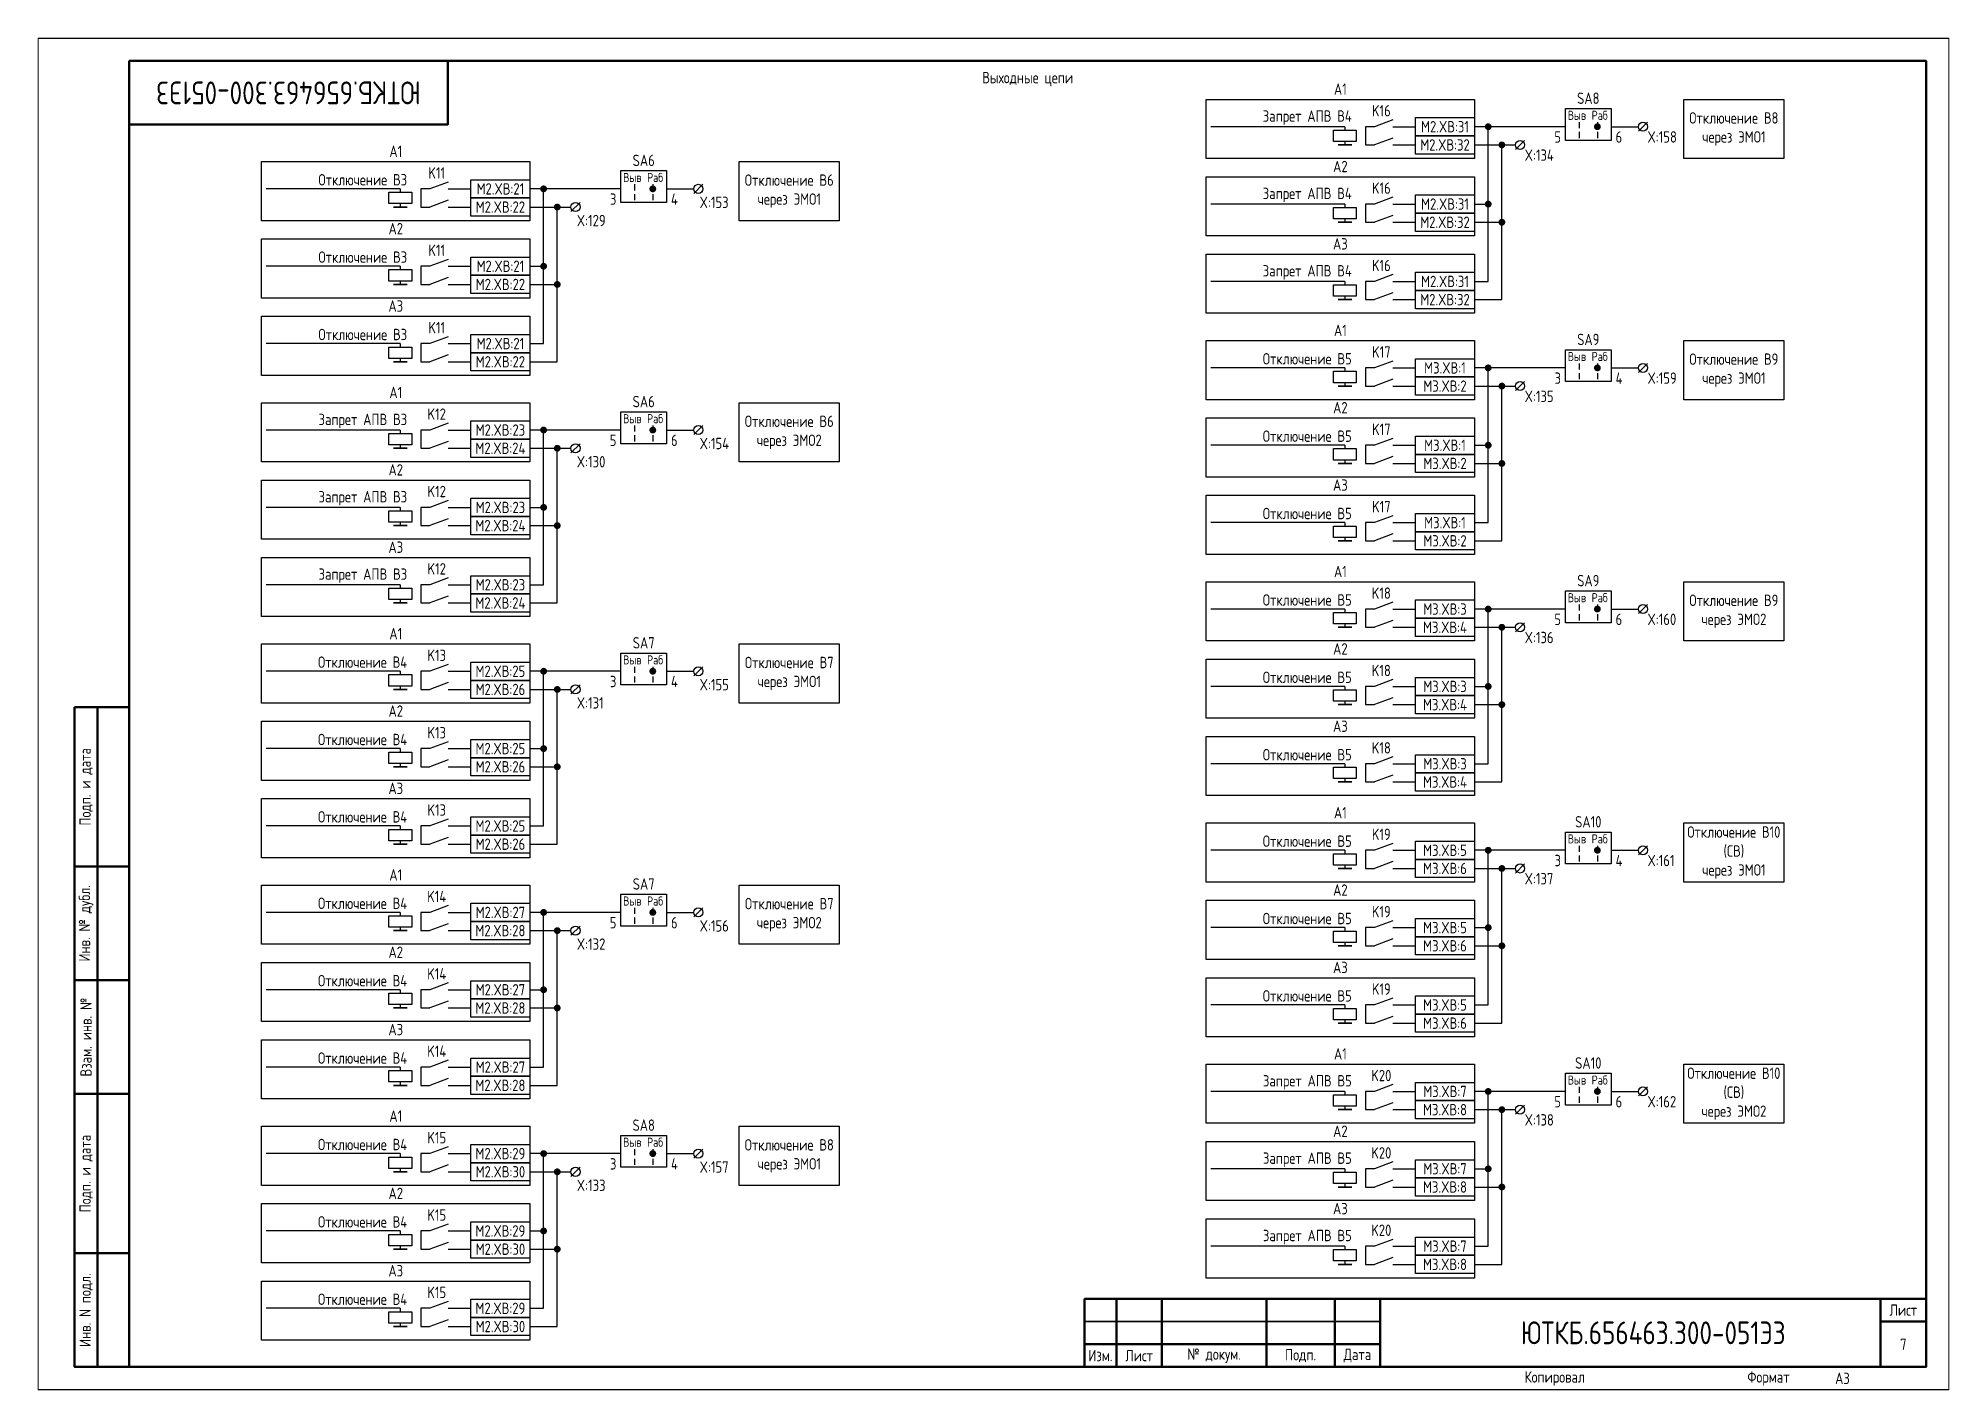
# Paper-space layout 'Лист7' of a CAD drawing. Header units: millimetres, sheet in inches. Extents: x 128.6 to 138.6, y 94.4 to 101.5.
# The model-space entities are those that its viewports show. They can reach past a viewport. Long polylines and large blocks are cut down to what shows.
import ezdxf

# ---------------------------------------------------------------- set-up
doc = ezdxf.new("R2010")
doc.units = ezdxf.units.MM
doc.styles.add('Gost_type_A', font='GOST_A.TTF')

psp = doc.layouts.new('Лист7')

msp = doc.modelspace()

# ---------------------------------------------------------------- texts
at = {"insert": (2575, 285), "char_height": 5, "width": 70, "attachment_point": 5, "rotation": 180, "style": 'Gost_type_A'}
msp.add_mtext('ЮТКБ.656463.300-051Э3', dxfattribs=at)
at = {"char_height": 2.5, "line_spacing_factor": 0.9, "style": 'Gost_type_A'}
for s, insert, width, attachment_point in [('Выходные цепи', (2737.5, 288), 395, 5), ('A1', (2806.24, 284.55), 59, 8), ('A1', (2598.59, 270.89), 59, 8), ('X:158', (2873.75, 276.55), 8, 1), ('A2', (2806.24, 267.55), 59, 8), ('X:134', (2846.75, 272.55), 8, 1), ('X:153', (2665.39, 262.18), 8, 1), ('A2', (2598.59, 253.89), 59, 8), ('X:129', (2638.39, 258.18), 8, 1), ('A3', (2806.24, 250.55), 59, 8), ('A3', (2598.59, 236.89), 59, 8), ('A1', (2806.24, 231.55), 59, 8), ('X:159', (2873.75, 223.55), 8, 1), ('A1', (2598.59, 217.89), 59, 8), ('X:135', (2846.75, 219.55), 8, 1), ('A2', (2806.24, 214.55), 59, 8), ('X:154', (2665.39, 209.18), 8, 1), ('A2', (2598.59, 200.89), 59, 8), ('X:130', (2638.39, 205.18), 8, 1), ('A3', (2806.24, 197.55), 59, 8), ('A3', (2598.59, 183.89), 59, 8), ('A1', (2806.24, 178.55), 59, 8), ('X:160', (2873.75, 170.55), 8, 1), ('A1', (2598.59, 164.89), 59, 8), ('A2', (2806.24, 161.55), 59, 8), ('X:136', (2846.75, 166.55), 8, 1), ('X:155', (2665.39, 156.18), 8, 1), ('X:131', (2638.39, 152.18), 8, 1), ('A2', (2598.59, 147.89), 59, 8), ('A3', (2806.24, 144.55), 59, 8), ('A3', (2598.59, 130.89), 59, 8), ('A1', (2806.24, 125.55), 59, 8), ('A1', (2598.59, 111.89), 59, 8), ('X:137', (2846.75, 113.55), 8, 1), ('X:161', (2873.75, 117.55), 8, 1), ('A2', (2806.24, 108.55), 59, 8), ('X:156', (2665.39, 103.18), 8, 1), ('A2', (2598.59, 94.89), 59, 8), ('X:132', (2638.39, 99.18), 8, 1), ('A3', (2806.24, 91.55), 59, 8), ('A3', (2598.59, 77.89), 59, 8), ('A1', (2806.24, 72.55), 59, 8), ('X:162', (2873.75, 64.55), 8, 1), ('A1', (2598.59, 58.89), 59, 8), ('X:138', (2846.75, 60.55), 8, 1), ('A2', (2806.24, 55.55), 59, 8), ('X:157', (2665.39, 50.18), 8, 1), ('A2', (2598.59, 41.89), 59, 8), ('X:133', (2638.39, 46.18), 8, 1), ('A3', (2806.24, 38.55), 59, 8), ('A3', (2598.59, 24.89), 59, 8)]:
    msp.add_mtext(s, dxfattribs=dict(at, insert=insert, width=width, attachment_point=attachment_point))
at = {"style": 'Gost_type_A'}
for s, insert, char_height, width, attachment_point in [('K16', (2815.24, 281.05), 2.5, 5, 5), ('SA8', (2860.74, 282.55), 2.5, 10, 8), (' Запрет АПВ В4', (2808.74, 279.55), 2.5, 31.0015, 6), ('M2.XВ:31', (2829.24, 277.55), 2.5, 13, 5), ('Выв', (2858.24, 280.05), 2, 5, 5), ('Раб', (2863.24, 280.05), 2, 5, 5), ('Отключение В8\\Pчерез ЭМО1', (2892.74, 277.05), 2.5, 21.9988, 5), ('M2.XВ:32', (2829.24, 273.55), 2.5, 13, 5), ('5', (2854.74, 276.54), 2.5, 5, 3), ('6', (2866.74, 276.54), 2.5, 5, 1), ('SA6', (2653.09, 268.89), 2.5, 10, 8), ('Отключение В3', (2601.09, 265.89), 2.5, 31.0015, 6), ('K11', (2607.59, 267.39), 2.5, 5, 5), ('M2.XВ:21', (2621.59, 263.89), 2.5, 13, 5), ('Выв', (2650.59, 266.39), 2, 5, 5), ('Раб', (2655.59, 266.39), 2, 5, 5), ('Отключение В6\\Pчерез ЭМО1', (2685.09, 263.39), 2.5, 21.9988, 5), ('K16', (2815.24, 264.05), 2.5, 5, 5), ('M2.XВ:22', (2621.59, 259.89), 2.5, 13, 5), ('3', (2647.09, 262.88), 2.5, 5, 3), ('4', (2659.09, 262.88), 2.5, 5, 1), (' Запрет АПВ В4', (2808.74, 262.55), 2.5, 31.0015, 6), ('M2.XВ:31', (2829.24, 260.55), 2.5, 13, 5), ('M2.XВ:32', (2829.24, 256.55), 2.5, 13, 5), ('Отключение В3', (2601.09, 248.89), 2.5, 31.0015, 6), ('K11', (2607.59, 250.39), 2.5, 5, 5), ('M2.XВ:21', (2621.59, 246.89), 2.5, 13, 5), ('K16', (2815.24, 247.05), 2.5, 5, 5), ('M2.XВ:22', (2621.59, 242.89), 2.5, 13, 5), (' Запрет АПВ В4', (2808.74, 245.55), 2.5, 31.0015, 6), ('M2.XВ:31', (2829.24, 243.55), 2.5, 13, 5), ('M2.XВ:32', (2829.24, 239.55), 2.5, 13, 5), ('Отключение В3', (2601.09, 231.89), 2.5, 31.0015, 6), ('K11', (2607.59, 233.39), 2.5, 5, 5), ('M2.XВ:21', (2621.59, 229.89), 2.5, 13, 5), ('SA9', (2860.74, 229.55), 2.5, 10, 8), ('M2.XВ:22', (2621.59, 225.89), 2.5, 13, 5), ('Отключение В5', (2808.74, 226.55), 2.5, 31.0015, 6), ('K17', (2815.24, 228.05), 2.5, 5, 5), ('Выв', (2858.24, 227.05), 2, 5, 5), ('Раб', (2863.24, 227.05), 2, 5, 5), ('Отключение В9\\Pчерез ЭМО1', (2892.74, 224.05), 2.5, 21.9988, 5), ('M3.XВ:1', (2829.24, 224.55), 2.5, 13, 5), ('3', (2854.74, 223.54), 2.5, 5, 3), ('4', (2866.74, 223.54), 2.5, 5, 1), ('M3.XВ:2', (2829.24, 220.55), 2.5, 13, 5), (' Запрет АПВ В3', (2601.09, 212.89), 2.5, 31.0015, 6), ('K12', (2607.59, 214.39), 2.5, 5, 5), ('Выв', (2650.59, 213.39), 2, 5, 5), ('SA6', (2653.09, 215.89), 2.5, 10, 8), ('Раб', (2655.59, 213.39), 2, 5, 5), ('M2.XВ:23', (2621.59, 210.89), 2.5, 13, 5), ('Отключение В6\\Pчерез ЭМО2', (2685.09, 210.39), 2.5, 21.9988, 5), ('Отключение В5', (2808.74, 209.55), 2.5, 31.0015, 6), ('K17', (2815.24, 211.05), 2.5, 5, 5), ('M2.XВ:24', (2621.59, 206.89), 2.5, 13, 5), ('5', (2647.09, 209.88), 2.5, 5, 3), ('6', (2659.09, 209.88), 2.5, 5, 1), ('M3.XВ:1', (2829.24, 207.55), 2.5, 13, 5), ('M3.XВ:2', (2829.24, 203.55), 2.5, 13, 5), (' Запрет АПВ В3', (2601.09, 195.89), 2.5, 31.0015, 6), ('K12', (2607.59, 197.39), 2.5, 5, 5), ('M2.XВ:23', (2621.59, 193.89), 2.5, 13, 5), ('Отключение В5', (2808.74, 192.55), 2.5, 31.0015, 6), ('K17', (2815.24, 194.05), 2.5, 5, 5), ('M2.XВ:24', (2621.59, 189.89), 2.5, 13, 5), ('M3.XВ:1', (2829.24, 190.55), 2.5, 13, 5), ('M3.XВ:2', (2829.24, 186.55), 2.5, 13, 5), ('K12', (2607.59, 180.39), 2.5, 5, 5), (' Запрет АПВ В3', (2601.09, 178.89), 2.5, 31.0015, 6), ('M2.XВ:23', (2621.59, 176.89), 2.5, 13, 5), ('SA9', (2860.74, 176.55), 2.5, 10, 8), ('M2.XВ:24', (2621.59, 172.89), 2.5, 13, 5), ('Отключение В5', (2808.74, 173.55), 2.5, 31.0015, 6), ('K18', (2815.24, 175.05), 2.5, 5, 5), ('M3.XВ:3', (2829.24, 171.55), 2.5, 13, 5), ('Выв', (2858.24, 174.05), 2, 5, 5), ('Раб', (2863.24, 174.05), 2, 5, 5), ('Отключение В9\\Pчерез ЭМО2', (2892.74, 171.05), 2.5, 21.9988, 5), ('M3.XВ:4', (2829.24, 167.55), 2.5, 13, 5), ('5', (2854.74, 170.54), 2.5, 5, 3), ('6', (2866.74, 170.54), 2.5, 5, 1), ('SA7', (2653.09, 162.89), 2.5, 10, 8), ('Отключение В4', (2601.09, 159.89), 2.5, 31.0015, 6), ('K13', (2607.59, 161.39), 2.5, 5, 5), ('Выв', (2650.59, 160.39), 2, 5, 5), ('Раб', (2655.59, 160.39), 2, 5, 5), ('Отключение В7\\Pчерез ЭМО1', (2685.09, 157.39), 2.5, 21.9988, 5), ('M2.XВ:25', (2621.59, 157.89), 2.5, 13, 5), ('3', (2647.09, 156.88), 2.5, 5, 3), ('4', (2659.09, 156.88), 2.5, 5, 1), ('Отключение В5', (2808.74, 156.55), 2.5, 31.0015, 6), ('K18', (2815.24, 158.05), 2.5, 5, 5), ('M3.XВ:3', (2829.24, 154.55), 2.5, 13, 5), ('M2.XВ:26', (2621.59, 153.89), 2.5, 13, 5), ('M3.XВ:4', (2829.24, 150.55), 2.5, 13, 5), ('Отключение В4', (2601.09, 142.89), 2.5, 31.0015, 6), ('K13', (2607.59, 144.39), 2.5, 5, 5), ('M2.XВ:25', (2621.59, 140.89), 2.5, 13, 5), ('Отключение В5', (2808.74, 139.55), 2.5, 31.0015, 6), ('K18', (2815.24, 141.05), 2.5, 5, 5), ('M3.XВ:3', (2829.24, 137.55), 2.5, 13, 5), ('M2.XВ:26', (2621.59, 136.89), 2.5, 13, 5), ('M3.XВ:4', (2829.24, 133.55), 2.5, 13, 5), ('Отключение В4', (2601.09, 125.89), 2.5, 31.0015, 6), ('K13', (2607.59, 127.39), 2.5, 5, 5), ('SA10', (2860.74, 123.55), 2.5, 10, 8), ('M2.XВ:25', (2621.59, 123.89), 2.5, 13, 5), ('Отключение В5', (2808.74, 120.55), 2.5, 31.0015, 6), ('K19', (2815.24, 122.05), 2.5, 5, 5), ('Выв', (2858.24, 121.05), 2, 5, 5), ('Раб', (2863.24, 121.05), 2, 5, 5), ('Отключение В10 (СВ)\\Pчерез ЭМО1', (2892.74, 118.05), 2.5, 21.9988, 5), ('M2.XВ:26', (2621.59, 119.89), 2.5, 13, 5), ('M3.XВ:5', (2829.24, 118.55), 2.5, 13, 5), ('M3.XВ:6', (2829.24, 114.55), 2.5, 13, 5), ('3', (2854.74, 117.54), 2.5, 5, 3), ('4', (2866.74, 117.54), 2.5, 5, 1), ('K14', (2607.59, 108.39), 2.5, 5, 5), ('SA7', (2653.09, 109.89), 2.5, 10, 8), ('Отключение В4', (2601.09, 106.89), 2.5, 31.0015, 6), ('M2.XВ:27', (2621.59, 104.89), 2.5, 13, 5), ('Выв', (2650.59, 107.39), 2, 5, 5), ('Раб', (2655.59, 107.39), 2, 5, 5), ('Отключение В7\\Pчерез ЭМО2', (2685.09, 104.39), 2.5, 21.9988, 5), ('K19', (2815.24, 105.05), 2.5, 5, 5), ('M2.XВ:28', (2621.59, 100.89), 2.5, 13, 5), ('5', (2647.09, 103.88), 2.5, 5, 3), ('6', (2659.09, 103.88), 2.5, 5, 1), ('Отключение В5', (2808.74, 103.55), 2.5, 31.0015, 6), ('M3.XВ:5', (2829.24, 101.55), 2.5, 13, 5), ('M3.XВ:6', (2829.24, 97.55), 2.5, 13, 5), ('K14', (2607.59, 91.39), 2.5, 5, 5), ('Отключение В4', (2601.09, 89.89), 2.5, 31.0015, 6), ('M2.XВ:27', (2621.59, 87.89), 2.5, 13, 5), ('K19', (2815.24, 88.05), 2.5, 5, 5), ('M2.XВ:28', (2621.59, 83.89), 2.5, 13, 5), ('Отключение В5', (2808.74, 86.55), 2.5, 31.0015, 6), ('M3.XВ:5', (2829.24, 84.55), 2.5, 13, 5), ('M3.XВ:6', (2829.24, 80.55), 2.5, 13, 5), ('K14', (2607.59, 74.39), 2.5, 5, 5), ('Отключение В4', (2601.09, 72.89), 2.5, 31.0015, 6), ('M2.XВ:27', (2621.59, 70.89), 2.5, 13, 5), ('SA10', (2860.74, 70.55), 2.5, 10, 8), ('M2.XВ:28', (2621.59, 66.89), 2.5, 13, 5), (' Запрет АПВ В5', (2808.74, 67.55), 2.5, 31.0015, 6), ('K20', (2815.24, 69.05), 2.5, 5, 5), ('Выв', (2858.24, 68.05), 2, 5, 5), ('Раб', (2863.24, 68.05), 2, 5, 5), ('Отключение В10 (СВ)\\Pчерез ЭМО2', (2892.74, 65.05), 2.5, 21.9988, 5), ('M3.XВ:7', (2829.24, 65.55), 2.5, 13, 5), ('5', (2854.74, 64.54), 2.5, 5, 3), ('6', (2866.74, 64.54), 2.5, 5, 1), ('SA8', (2653.09, 56.89), 2.5, 10, 8), ('M3.XВ:8', (2829.24, 61.55), 2.5, 13, 5), ('Отключение В4', (2601.09, 53.89), 2.5, 31.0015, 6), ('K15', (2607.59, 55.39), 2.5, 5, 5), ('Выв', (2650.59, 54.39), 2, 5, 5), ('Раб', (2655.59, 54.39), 2, 5, 5), ('Отключение В8\\Pчерез ЭМО1', (2685.09, 51.39), 2.5, 21.9988, 5), ('M2.XВ:29', (2621.59, 51.89), 2.5, 13, 5), ('3', (2647.09, 50.88), 2.5, 5, 3), ('4', (2659.09, 50.88), 2.5, 5, 1), (' Запрет АПВ В5', (2808.74, 50.55), 2.5, 31.0015, 6), ('K20', (2815.24, 52.05), 2.5, 5, 5), ('M2.XВ:30', (2621.59, 47.89), 2.5, 13, 5), ('M3.XВ:7', (2829.24, 48.55), 2.5, 13, 5), ('M3.XВ:8', (2829.24, 44.55), 2.5, 13, 5), ('Отключение В4', (2601.09, 36.89), 2.5, 31.0015, 6), ('K15', (2607.59, 38.39), 2.5, 5, 5), ('M2.XВ:29', (2621.59, 34.89), 2.5, 13, 5), (' Запрет АПВ В5', (2808.74, 33.55), 2.5, 31.0015, 6), ('K20', (2815.24, 35.05), 2.5, 5, 5), ('M2.XВ:30', (2621.59, 30.89), 2.5, 13, 5), ('M3.XВ:7', (2829.24, 31.55), 2.5, 13, 5), ('M3.XВ:8', (2829.24, 27.55), 2.5, 13, 5), ('Отключение В4', (2601.09, 19.89), 2.5, 31.0015, 6), ('K15', (2607.59, 21.39), 2.5, 5, 5), ('M2.XВ:29', (2621.59, 17.89), 2.5, 13, 5), ('M2.XВ:30', (2621.59, 13.89), 2.5, 13, 5), ('ЮТКБ.656463.300-051Э3', (2875, 12.5), 5, 120, 5), ('7', (2930, 10), 2.5, 10, 5), ('A3', (2915, 2.5), 2.5, 20, 4), ('A3', (2915, 2.5), 2.5, 20, 4)]:
    msp.add_mtext(s, dxfattribs=dict(at, insert=insert, char_height=char_height, width=width, attachment_point=attachment_point))

# ---------------------------------------------------------------- blocks, each defined once
blk = doc.blocks.new('Формат_А3')
blk.add_lwpolyline([(-420, 297), (0, 297), (0, 0), (-420, 0)], close=True)
at = {"lineweight": 50}
blk.add_lwpolyline([(-400, 292), (-5, 292), (-5, 5), (-400, 5)], close=True, dxfattribs=at)
blk = doc.blocks.new('Штамп угловой верхний')
at = {"lineweight": 50}
blk.add_lwpolyline([(0, 0), (70, 0), (70, -14), (0, -14)], close=True, dxfattribs=at)
blk = doc.blocks.new('Штамп левый нижний')
at = {"lineweight": 50}
for points in [[(-12, 145), (-7, 145), (-7, 110), (-12, 110)], [(-7, 145), (0, 145), (0, 110), (-7, 110)], [(-12, 110), (-7, 110), (-7, 85), (-12, 85)], [(-7, 110), (0, 110), (0, 85), (-7, 85)], [(-12, 85), (-7, 85), (-7, 60), (-12, 60)], [(-7, 85), (0, 85), (0, 60), (-7, 60)], [(-12, 60), (-7, 60), (-7, 25), (-12, 25)], [(-7, 60), (0, 60), (0, 25), (-7, 25)], [(-12, 25), (-7, 25), (-7, 0), (-12, 0)], [(-7, 25), (0, 25), (0, 0), (-7, 0)]]:
    blk.add_lwpolyline(points, close=True, dxfattribs=at)
at = {"char_height": 2.5, "attachment_point": 5, "rotation": 90, "style": 'Gost_type_A'}
for s, insert, width in [('Подп. и дата', (-9.5, 127.5), 35), ('Инв. № дубл.', (-9.5, 97.5), 25), ('Взам. инв. №', (-9.5, 72.5), 25), ('Подп. и дата', (-9.5, 42.5), 35), ('Инв. N подл.', (-9.5, 12.5), 25)]:
    blk.add_mtext(s, dxfattribs=dict(at, insert=insert, width=width))
blk = doc.blocks.new('Штамп малый нижний')
at = {"lineweight": 50}
for points in [[(-185, 15), (-178, 15), (-178, 5), (-185, 5)], [(-178, 15), (-168, 15), (-168, 5), (-178, 5)], [(-168, 15), (-145, 15), (-145, 5), (-168, 5)], [(-145, 15), (-130, 15), (-130, 5), (-145, 5)], [(-130, 15), (-120, 15), (-120, 5), (-130, 5)], [(-120, 15), (-10, 15), (-10, 0), (-120, 0)], [(-10, 15), (0, 15), (0, 10), (-10, 10)], [(-10, 10), (0, 10), (0, 0), (-10, 0)], [(-185, 5), (-178, 5), (-178, 0), (-185, 0)], [(-178, 5), (-168, 5), (-168, 0), (-178, 0)], [(-168, 5), (-145, 5), (-145, 0), (-168, 0)], [(-145, 5), (-130, 5), (-130, 0), (-145, 0)], [(-130, 5), (-120, 5), (-120, 0), (-130, 0)]]:
    blk.add_lwpolyline(points, close=True, dxfattribs=at)
for points in [[(-185, 15), (-178, 15), (-178, 10), (-185, 10)], [(-178, 15), (-168, 15), (-168, 10), (-178, 10)], [(-168, 15), (-145, 15), (-145, 10), (-168, 10)], [(-145, 15), (-130, 15), (-130, 10), (-145, 10)], [(-130, 15), (-120, 15), (-120, 10), (-130, 10)], [(-185, 10), (-178, 10), (-178, 5), (-185, 5)], [(-178, 10), (-168, 10), (-168, 5), (-178, 5)], [(-168, 10), (-145, 10), (-145, 5), (-168, 5)], [(-145, 10), (-130, 10), (-130, 5), (-145, 5)], [(-130, 10), (-120, 10), (-120, 5), (-130, 5)]]:
    blk.add_lwpolyline(points, close=True)
at = {"char_height": 2.5, "style": 'Gost_type_A'}
for s, insert, width, attachment_point in [('Лист', (-5, 12.5), 10, 5), ('Изм.', (-181.5, 2.5), 7, 5), ('Лист', (-173, 2.5), 10, 5), ('№ докум.', (-156.5, 2.5), 23, 5), ('Подп.', (-137.5, 2.5), 15, 5), ('Дата', (-125, 2.5), 10, 5), ('Копировал', (-75, -2.53), 13.1202, 6), ('Формат', (-30, -2.53), 13.1202, 6)]:
    blk.add_mtext(s, dxfattribs=dict(at, insert=insert, width=width, attachment_point=attachment_point))
blk = doc.blocks.new('POINT')
at = {"const_width": 0.75}
blk.add_lwpolyline([(-0.375, 0, 1), (0.375, 0, 1)], format="xyb", close=True, dxfattribs=at)
blk = doc.blocks.new('Переключатель_положение')
for p, q in [((2, 1), (2, -0.34)), ((2, -1.14), (2, -2.49))]:
    blk.add_line(p, q)

# ---------------------------------------------------------------- linework, layer by layer
for p, q in [((2807.24, 277.55), (2777.74, 277.55)), ((2807.24, 277.55), (2807.24, 276.8)), ((2855.74, 277.55), (2835.74, 277.55)), ((2838.74, 243.55), (2838.74, 277.55)), ((2873.75, 278.55), (2871.75, 276.55)), ((2807.24, 274.3), (2807.24, 273.55)), ((2835.74, 273.55), (2844.74, 273.55)), ((2841.74, 239.55), (2841.74, 273.55)), ((2846.75, 274.55), (2844.75, 272.55)), ((2666.1, 264.89), (2664.1, 262.89)), ((2599.59, 263.89), (2570.09, 263.89)), ((2599.59, 263.89), (2599.59, 263.14)), ((2599.59, 260.64), (2599.59, 259.89)), ((2648.09, 263.89), (2628.09, 263.89)), ((2631.09, 229.89), (2631.09, 263.89)), ((2639.1, 260.89), (2637.1, 258.89)), ((2807.24, 260.55), (2777.74, 260.55)), ((2807.24, 260.55), (2807.24, 259.8)), ((2835.74, 260.55), (2838.74, 260.55)), ((2628.09, 259.89), (2637.09, 259.89)), ((2634.09, 225.89), (2634.09, 259.89)), ((2807.24, 257.3), (2807.24, 256.55)), ((2835.74, 256.55), (2841.74, 256.55)), ((2599.59, 246.89), (2570.09, 246.89)), ((2599.59, 246.89), (2599.59, 246.14)), ((2599.59, 243.64), (2599.59, 242.89)), ((2628.09, 246.89), (2631.09, 246.89)), ((2628.09, 242.89), (2634.09, 242.89)), ((2807.24, 243.55), (2777.74, 243.55)), ((2807.24, 243.55), (2807.24, 242.8)), ((2807.24, 240.3), (2807.24, 239.55)), ((2835.74, 243.55), (2838.74, 243.55)), ((2835.74, 239.55), (2841.74, 239.55)), ((2599.59, 229.89), (2570.09, 229.89)), ((2599.59, 229.89), (2599.59, 229.14)), ((2628.09, 229.89), (2631.09, 229.89)), ((2599.59, 226.64), (2599.59, 225.89)), ((2628.09, 225.89), (2634.09, 225.89)), ((2807.24, 224.55), (2777.74, 224.55)), ((2807.24, 224.55), (2807.24, 223.8)), ((2855.74, 224.55), (2835.74, 224.55)), ((2838.74, 190.55), (2838.74, 224.55)), ((2873.75, 225.55), (2871.75, 223.55)), ((2807.24, 221.3), (2807.24, 220.55)), ((2835.74, 220.55), (2844.74, 220.55)), ((2841.74, 186.55), (2841.74, 220.55)), ((2846.75, 221.55), (2844.75, 219.55)), ((2599.59, 210.89), (2570.09, 210.89)), ((2599.59, 210.89), (2599.59, 210.14)), ((2648.09, 210.89), (2628.09, 210.89)), ((2631.09, 176.89), (2631.09, 210.89)), ((2666.1, 211.89), (2664.1, 209.89)), ((2599.59, 207.64), (2599.59, 206.89)), ((2628.09, 206.89), (2637.09, 206.89)), ((2634.09, 172.89), (2634.09, 206.89)), ((2639.1, 207.89), (2637.1, 205.89)), ((2807.24, 207.55), (2777.74, 207.55)), ((2807.24, 207.55), (2807.24, 206.8)), ((2835.74, 207.55), (2838.74, 207.55)), ((2807.24, 204.3), (2807.24, 203.55)), ((2835.74, 203.55), (2841.74, 203.55)), ((2599.59, 193.89), (2570.09, 193.89)), ((2599.59, 193.89), (2599.59, 193.14)), ((2628.09, 193.89), (2631.09, 193.89)), ((2599.59, 190.64), (2599.59, 189.89)), ((2628.09, 189.89), (2634.09, 189.89)), ((2807.24, 190.55), (2777.74, 190.55)), ((2807.24, 190.55), (2807.24, 189.8)), ((2835.74, 190.55), (2838.74, 190.55)), ((2807.24, 187.3), (2807.24, 186.55)), ((2835.74, 186.55), (2841.74, 186.55)), ((2599.59, 176.89), (2570.09, 176.89)), ((2599.59, 176.89), (2599.59, 176.14)), ((2628.09, 176.89), (2631.09, 176.89)), ((2599.59, 173.64), (2599.59, 172.89)), ((2628.09, 172.89), (2634.09, 172.89)), ((2873.75, 172.55), (2871.75, 170.55)), ((2807.24, 171.55), (2777.74, 171.55)), ((2807.24, 171.55), (2807.24, 170.8)), ((2807.24, 168.3), (2807.24, 167.55)), ((2855.74, 171.55), (2835.74, 171.55)), ((2838.74, 137.55), (2838.74, 171.55)), ((2846.75, 168.55), (2844.75, 166.55)), ((2835.74, 167.55), (2844.74, 167.55)), ((2841.74, 133.55), (2841.74, 167.55)), ((2599.59, 157.89), (2570.09, 157.89)), ((2599.59, 157.89), (2599.59, 157.14)), ((2648.09, 157.89), (2628.09, 157.89)), ((2631.09, 123.89), (2631.09, 157.89)), ((2666.1, 158.89), (2664.1, 156.89)), ((2599.59, 154.64), (2599.59, 153.89)), ((2628.09, 153.89), (2637.09, 153.89)), ((2634.09, 119.89), (2634.09, 153.89)), ((2639.1, 154.89), (2637.1, 152.89)), ((2807.24, 154.55), (2777.74, 154.55)), ((2807.24, 154.55), (2807.24, 153.8)), ((2807.24, 151.3), (2807.24, 150.55)), ((2835.74, 154.55), (2838.74, 154.55)), ((2835.74, 150.55), (2841.74, 150.55)), ((2599.59, 140.89), (2570.09, 140.89)), ((2599.59, 140.89), (2599.59, 140.14)), ((2628.09, 140.89), (2631.09, 140.89)), ((2599.59, 137.64), (2599.59, 136.89)), ((2628.09, 136.89), (2634.09, 136.89)), ((2807.24, 137.55), (2777.74, 137.55)), ((2807.24, 137.55), (2807.24, 136.8)), ((2835.74, 137.55), (2838.74, 137.55)), ((2807.24, 134.3), (2807.24, 133.55)), ((2835.74, 133.55), (2841.74, 133.55)), ((2599.59, 123.89), (2570.09, 123.89)), ((2599.59, 123.89), (2599.59, 123.14)), ((2628.09, 123.89), (2631.09, 123.89)), ((2599.59, 120.64), (2599.59, 119.89)), ((2628.09, 119.89), (2634.09, 119.89)), ((2807.24, 118.55), (2777.74, 118.55)), ((2807.24, 118.55), (2807.24, 117.8)), ((2855.74, 118.55), (2835.74, 118.55)), ((2838.74, 84.55), (2838.74, 118.55)), ((2873.75, 119.55), (2871.75, 117.55)), ((2807.24, 115.3), (2807.24, 114.55)), ((2835.74, 114.55), (2844.74, 114.55)), ((2841.74, 80.55), (2841.74, 114.55)), ((2846.75, 115.55), (2844.75, 113.55)), ((2666.1, 105.89), (2664.1, 103.89)), ((2599.59, 104.89), (2570.09, 104.89)), ((2599.59, 104.89), (2599.59, 104.14)), ((2599.59, 101.64), (2599.59, 100.89)), ((2648.09, 104.89), (2628.09, 104.89)), ((2628.09, 100.89), (2637.09, 100.89)), ((2631.09, 70.89), (2631.09, 104.89)), ((2634.09, 66.89), (2634.09, 100.89)), ((2639.1, 101.89), (2637.1, 99.89)), ((2807.24, 101.55), (2777.74, 101.55)), ((2807.24, 101.55), (2807.24, 100.8)), ((2835.74, 101.55), (2838.74, 101.55)), ((2807.24, 98.3), (2807.24, 97.55)), ((2835.74, 97.55), (2841.74, 97.55)), ((2599.59, 87.89), (2570.09, 87.89)), ((2599.59, 87.89), (2599.59, 87.14)), ((2599.59, 84.64), (2599.59, 83.89)), ((2628.09, 87.89), (2631.09, 87.89)), ((2807.24, 84.55), (2777.74, 84.55)), ((2807.24, 84.55), (2807.24, 83.8)), ((2835.74, 84.55), (2838.74, 84.55)), ((2628.09, 83.89), (2634.09, 83.89)), ((2807.24, 81.3), (2807.24, 80.55)), ((2835.74, 80.55), (2841.74, 80.55)), ((2599.59, 70.89), (2570.09, 70.89)), ((2599.59, 70.89), (2599.59, 70.14)), ((2599.59, 67.64), (2599.59, 66.89)), ((2628.09, 70.89), (2631.09, 70.89)), ((2628.09, 66.89), (2634.09, 66.89)), ((2807.24, 65.55), (2777.74, 65.55)), ((2807.24, 65.55), (2807.24, 64.8)), ((2855.74, 65.55), (2835.74, 65.55)), ((2838.74, 31.55), (2838.74, 65.55)), ((2873.75, 66.55), (2871.75, 64.55)), ((2807.24, 62.3), (2807.24, 61.55)), ((2835.74, 61.55), (2844.74, 61.55)), ((2841.74, 27.55), (2841.74, 61.55)), ((2846.75, 62.55), (2844.75, 60.55)), ((2599.59, 51.89), (2570.09, 51.89)), ((2599.59, 51.89), (2599.59, 51.14)), ((2648.09, 51.89), (2628.09, 51.89)), ((2631.09, 17.89), (2631.09, 51.89)), ((2666.1, 52.89), (2664.1, 50.89)), ((2599.59, 48.64), (2599.59, 47.89)), ((2628.09, 47.89), (2637.09, 47.89)), ((2634.09, 13.89), (2634.09, 47.89)), ((2639.1, 48.89), (2637.1, 46.89)), ((2807.24, 48.55), (2777.74, 48.55)), ((2807.24, 48.55), (2807.24, 47.8)), ((2835.74, 48.55), (2838.74, 48.55)), ((2807.24, 45.3), (2807.24, 44.55)), ((2835.74, 44.55), (2841.74, 44.55)), ((2599.59, 34.89), (2570.09, 34.89)), ((2599.59, 34.89), (2599.59, 34.14)), ((2628.09, 34.89), (2631.09, 34.89)), ((2599.59, 31.64), (2599.59, 30.89)), ((2628.09, 30.89), (2634.09, 30.89)), ((2807.24, 31.55), (2777.74, 31.55)), ((2807.24, 31.55), (2807.24, 30.8)), ((2835.74, 31.55), (2838.74, 31.55)), ((2807.24, 28.3), (2807.24, 27.55)), ((2835.74, 27.55), (2841.74, 27.55)), ((2599.59, 17.89), (2570.09, 17.89)), ((2599.59, 17.89), (2599.59, 17.14)), ((2628.09, 17.89), (2631.09, 17.89)), ((2599.59, 14.64), (2599.59, 13.89)), ((2628.09, 13.89), (2634.09, 13.89))]:
    msp.add_line(p, q)
at = {"ltscale": 1.08}
for p, q in [((2813.74, 277.55), (2811.74, 277.55)), ((2811.74, 277.55), (2811.74, 273.55)), ((2817.74, 277.55), (2822.74, 277.55)), ((2811.74, 273.55), (2813.74, 273.55)), ((2817.74, 273.55), (2822.74, 273.55)), ((2606.09, 263.89), (2604.09, 263.89)), ((2604.09, 263.89), (2604.09, 259.89)), ((2610.09, 263.89), (2615.09, 263.89)), ((2813.74, 260.55), (2811.74, 260.55)), ((2811.74, 260.55), (2811.74, 256.55)), ((2817.74, 260.55), (2822.74, 260.55)), ((2604.09, 259.89), (2606.09, 259.89)), ((2610.09, 259.89), (2615.09, 259.89)), ((2811.74, 256.55), (2813.74, 256.55)), ((2817.74, 256.55), (2822.74, 256.55)), ((2606.09, 246.89), (2604.09, 246.89)), ((2604.09, 246.89), (2604.09, 242.89)), ((2610.09, 246.89), (2615.09, 246.89)), ((2604.09, 242.89), (2606.09, 242.89)), ((2610.09, 242.89), (2615.09, 242.89)), ((2813.74, 243.55), (2811.74, 243.55)), ((2811.74, 243.55), (2811.74, 239.55)), ((2811.74, 239.55), (2813.74, 239.55)), ((2817.74, 243.55), (2822.74, 243.55)), ((2817.74, 239.55), (2822.74, 239.55)), ((2606.09, 229.89), (2604.09, 229.89)), ((2604.09, 229.89), (2604.09, 225.89)), ((2610.09, 229.89), (2615.09, 229.89)), ((2604.09, 225.89), (2606.09, 225.89)), ((2610.09, 225.89), (2615.09, 225.89)), ((2813.74, 224.55), (2811.74, 224.55)), ((2811.74, 224.55), (2811.74, 220.55)), ((2817.74, 224.55), (2822.74, 224.55)), ((2811.74, 220.55), (2813.74, 220.55)), ((2817.74, 220.55), (2822.74, 220.55)), ((2606.09, 210.89), (2604.09, 210.89)), ((2604.09, 210.89), (2604.09, 206.89)), ((2610.09, 210.89), (2615.09, 210.89)), ((2604.09, 206.89), (2606.09, 206.89)), ((2610.09, 206.89), (2615.09, 206.89)), ((2813.74, 207.55), (2811.74, 207.55)), ((2811.74, 207.55), (2811.74, 203.55)), ((2817.74, 207.55), (2822.74, 207.55)), ((2811.74, 203.55), (2813.74, 203.55)), ((2817.74, 203.55), (2822.74, 203.55)), ((2606.09, 193.89), (2604.09, 193.89)), ((2604.09, 193.89), (2604.09, 189.89)), ((2610.09, 193.89), (2615.09, 193.89)), ((2604.09, 189.89), (2606.09, 189.89)), ((2610.09, 189.89), (2615.09, 189.89)), ((2813.74, 190.55), (2811.74, 190.55)), ((2811.74, 190.55), (2811.74, 186.55)), ((2817.74, 190.55), (2822.74, 190.55)), ((2811.74, 186.55), (2813.74, 186.55)), ((2817.74, 186.55), (2822.74, 186.55)), ((2606.09, 176.89), (2604.09, 176.89)), ((2604.09, 176.89), (2604.09, 172.89)), ((2610.09, 176.89), (2615.09, 176.89)), ((2604.09, 172.89), (2606.09, 172.89)), ((2610.09, 172.89), (2615.09, 172.89)), ((2813.74, 171.55), (2811.74, 171.55)), ((2811.74, 171.55), (2811.74, 167.55)), ((2817.74, 171.55), (2822.74, 171.55)), ((2811.74, 167.55), (2813.74, 167.55)), ((2817.74, 167.55), (2822.74, 167.55)), ((2606.09, 157.89), (2604.09, 157.89)), ((2604.09, 157.89), (2604.09, 153.89)), ((2610.09, 157.89), (2615.09, 157.89)), ((2604.09, 153.89), (2606.09, 153.89)), ((2610.09, 153.89), (2615.09, 153.89)), ((2813.74, 154.55), (2811.74, 154.55)), ((2811.74, 154.55), (2811.74, 150.55)), ((2817.74, 154.55), (2822.74, 154.55)), ((2811.74, 150.55), (2813.74, 150.55)), ((2817.74, 150.55), (2822.74, 150.55)), ((2606.09, 140.89), (2604.09, 140.89)), ((2604.09, 140.89), (2604.09, 136.89)), ((2610.09, 140.89), (2615.09, 140.89)), ((2604.09, 136.89), (2606.09, 136.89)), ((2610.09, 136.89), (2615.09, 136.89)), ((2813.74, 137.55), (2811.74, 137.55)), ((2811.74, 137.55), (2811.74, 133.55)), ((2817.74, 137.55), (2822.74, 137.55)), ((2811.74, 133.55), (2813.74, 133.55)), ((2817.74, 133.55), (2822.74, 133.55)), ((2606.09, 123.89), (2604.09, 123.89)), ((2604.09, 123.89), (2604.09, 119.89)), ((2610.09, 123.89), (2615.09, 123.89)), ((2604.09, 119.89), (2606.09, 119.89)), ((2610.09, 119.89), (2615.09, 119.89)), ((2813.74, 118.55), (2811.74, 118.55)), ((2811.74, 118.55), (2811.74, 114.55)), ((2817.74, 118.55), (2822.74, 118.55)), ((2811.74, 114.55), (2813.74, 114.55)), ((2817.74, 114.55), (2822.74, 114.55)), ((2606.09, 104.89), (2604.09, 104.89)), ((2604.09, 104.89), (2604.09, 100.89)), ((2604.09, 100.89), (2606.09, 100.89)), ((2610.09, 104.89), (2615.09, 104.89)), ((2610.09, 100.89), (2615.09, 100.89)), ((2813.74, 101.55), (2811.74, 101.55)), ((2811.74, 101.55), (2811.74, 97.55)), ((2817.74, 101.55), (2822.74, 101.55)), ((2811.74, 97.55), (2813.74, 97.55)), ((2817.74, 97.55), (2822.74, 97.55)), ((2606.09, 87.89), (2604.09, 87.89)), ((2604.09, 87.89), (2604.09, 83.89)), ((2610.09, 87.89), (2615.09, 87.89)), ((2813.74, 84.55), (2811.74, 84.55)), ((2811.74, 84.55), (2811.74, 80.55)), ((2817.74, 84.55), (2822.74, 84.55)), ((2604.09, 83.89), (2606.09, 83.89)), ((2610.09, 83.89), (2615.09, 83.89)), ((2811.74, 80.55), (2813.74, 80.55)), ((2817.74, 80.55), (2822.74, 80.55)), ((2606.09, 70.89), (2604.09, 70.89)), ((2604.09, 70.89), (2604.09, 66.89)), ((2610.09, 70.89), (2615.09, 70.89)), ((2604.09, 66.89), (2606.09, 66.89)), ((2610.09, 66.89), (2615.09, 66.89)), ((2813.74, 65.55), (2811.74, 65.55)), ((2811.74, 65.55), (2811.74, 61.55)), ((2817.74, 65.55), (2822.74, 65.55)), ((2811.74, 61.55), (2813.74, 61.55)), ((2817.74, 61.55), (2822.74, 61.55)), ((2606.09, 51.89), (2604.09, 51.89)), ((2604.09, 51.89), (2604.09, 47.89)), ((2610.09, 51.89), (2615.09, 51.89)), ((2604.09, 47.89), (2606.09, 47.89)), ((2610.09, 47.89), (2615.09, 47.89)), ((2813.74, 48.55), (2811.74, 48.55)), ((2811.74, 48.55), (2811.74, 44.55)), ((2817.74, 48.55), (2822.74, 48.55)), ((2811.74, 44.55), (2813.74, 44.55)), ((2817.74, 44.55), (2822.74, 44.55)), ((2606.09, 34.89), (2604.09, 34.89)), ((2604.09, 34.89), (2604.09, 30.89)), ((2610.09, 34.89), (2615.09, 34.89)), ((2604.09, 30.89), (2606.09, 30.89)), ((2610.09, 30.89), (2615.09, 30.89)), ((2813.74, 31.55), (2811.74, 31.55)), ((2811.74, 31.55), (2811.74, 27.55)), ((2817.74, 31.55), (2822.74, 31.55)), ((2811.74, 27.55), (2813.74, 27.55)), ((2817.74, 27.55), (2822.74, 27.55)), ((2606.09, 17.89), (2604.09, 17.89)), ((2604.09, 17.89), (2604.09, 13.89)), ((2610.09, 17.89), (2615.09, 17.89)), ((2604.09, 13.89), (2606.09, 13.89)), ((2610.09, 13.89), (2615.09, 13.89))]:
    msp.add_line(p, q, dxfattribs=at)
at = {"ltscale": 4.32}
for p, q in [((2817.74, 279.05), (2813.74, 277.55)), ((2817.74, 275.05), (2813.74, 273.55)), ((2610.09, 265.39), (2606.09, 263.89)), ((2610.09, 261.39), (2606.09, 259.89)), ((2817.74, 262.05), (2813.74, 260.55)), ((2817.74, 258.05), (2813.74, 256.55)), ((2610.09, 248.39), (2606.09, 246.89)), ((2610.09, 244.39), (2606.09, 242.89)), ((2817.74, 245.05), (2813.74, 243.55)), ((2817.74, 241.05), (2813.74, 239.55)), ((2610.09, 231.39), (2606.09, 229.89)), ((2610.09, 227.39), (2606.09, 225.89)), ((2817.74, 226.05), (2813.74, 224.55)), ((2817.74, 222.05), (2813.74, 220.55)), ((2610.09, 212.39), (2606.09, 210.89)), ((2610.09, 208.39), (2606.09, 206.89)), ((2817.74, 209.05), (2813.74, 207.55)), ((2817.74, 205.05), (2813.74, 203.55)), ((2610.09, 195.39), (2606.09, 193.89)), ((2610.09, 191.39), (2606.09, 189.89)), ((2817.74, 192.05), (2813.74, 190.55)), ((2817.74, 188.05), (2813.74, 186.55)), ((2610.09, 178.39), (2606.09, 176.89)), ((2610.09, 174.39), (2606.09, 172.89)), ((2817.74, 173.05), (2813.74, 171.55)), ((2817.74, 169.05), (2813.74, 167.55)), ((2610.09, 159.39), (2606.09, 157.89)), ((2817.74, 156.05), (2813.74, 154.55)), ((2610.09, 155.39), (2606.09, 153.89)), ((2817.74, 152.05), (2813.74, 150.55)), ((2610.09, 142.39), (2606.09, 140.89)), ((2817.74, 139.05), (2813.74, 137.55)), ((2610.09, 138.39), (2606.09, 136.89)), ((2817.74, 135.05), (2813.74, 133.55)), ((2610.09, 125.39), (2606.09, 123.89)), ((2610.09, 121.39), (2606.09, 119.89)), ((2817.74, 120.05), (2813.74, 118.55)), ((2817.74, 116.05), (2813.74, 114.55)), ((2610.09, 106.39), (2606.09, 104.89)), ((2610.09, 102.39), (2606.09, 100.89)), ((2817.74, 103.05), (2813.74, 101.55)), ((2817.74, 99.05), (2813.74, 97.55)), ((2610.09, 89.39), (2606.09, 87.89)), ((2610.09, 85.39), (2606.09, 83.89)), ((2817.74, 86.05), (2813.74, 84.55)), ((2817.74, 82.05), (2813.74, 80.55)), ((2610.09, 72.39), (2606.09, 70.89)), ((2610.09, 68.39), (2606.09, 66.89)), ((2817.74, 67.05), (2813.74, 65.55)), ((2817.74, 63.05), (2813.74, 61.55)), ((2610.09, 53.39), (2606.09, 51.89)), ((2610.09, 49.39), (2606.09, 47.89)), ((2817.74, 50.05), (2813.74, 48.55)), ((2817.74, 46.05), (2813.74, 44.55)), ((2610.09, 36.39), (2606.09, 34.89)), ((2610.09, 32.39), (2606.09, 30.89)), ((2817.74, 33.05), (2813.74, 31.55)), ((2817.74, 29.05), (2813.74, 27.55)), ((2610.09, 19.39), (2606.09, 17.89)), ((2610.09, 15.39), (2606.09, 13.89))]:
    msp.add_line(p, q, dxfattribs=at)
at = {"ltscale": 4}
for p, q in [((2865.74, 277.55), (2871.75, 277.55)), ((2658.09, 263.89), (2664.1, 263.89)), ((2865.74, 224.55), (2871.75, 224.55)), ((2658.09, 210.89), (2664.1, 210.89)), ((2865.74, 171.55), (2871.75, 171.55)), ((2658.09, 157.89), (2664.1, 157.89)), ((2865.74, 118.55), (2871.75, 118.55)), ((2658.09, 104.89), (2664.1, 104.89)), ((2865.74, 65.55), (2871.75, 65.55)), ((2658.09, 51.89), (2664.1, 51.89))]:
    msp.add_line(p, q, dxfattribs=at)
for points in [[(2776.74, 283.55), (2835.74, 283.55), (2835.74, 270.55), (2776.74, 270.55)], [(2855.74, 281.55), (2865.74, 281.55), (2865.74, 274.55), (2855.74, 274.55)], [(2881.74, 283.55), (2903.74, 283.55), (2903.74, 270.55), (2881.74, 270.55)], [(2822.74, 279.55), (2835.74, 279.55), (2835.74, 275.55), (2822.74, 275.55)], [(2809.74, 276.8), (2809.74, 274.3), (2804.74, 274.3), (2804.74, 276.8)], [(2808.74, 273.55), (2805.74, 273.55)], [(2822.74, 275.55), (2835.74, 275.55), (2835.74, 271.55), (2822.74, 271.55)], [(2569.09, 269.89), (2628.09, 269.89), (2628.09, 256.89), (2569.09, 256.89)], [(2674.09, 269.89), (2696.09, 269.89), (2696.09, 256.89), (2674.09, 256.89)], [(2615.09, 265.89), (2628.09, 265.89), (2628.09, 261.89), (2615.09, 261.89)], [(2648.09, 267.89), (2658.09, 267.89), (2658.09, 260.89), (2648.09, 260.89)], [(2776.74, 266.55), (2835.74, 266.55), (2835.74, 253.55), (2776.74, 253.55)], [(2602.09, 263.14), (2602.09, 260.64), (2597.09, 260.64), (2597.09, 263.14)], [(2615.09, 261.89), (2628.09, 261.89), (2628.09, 257.89), (2615.09, 257.89)], [(2822.74, 262.55), (2835.74, 262.55), (2835.74, 258.55), (2822.74, 258.55)], [(2601.09, 259.89), (2598.09, 259.89)], [(2809.74, 259.8), (2809.74, 257.3), (2804.74, 257.3), (2804.74, 259.8)], [(2808.74, 256.55), (2805.74, 256.55)], [(2822.74, 258.55), (2835.74, 258.55), (2835.74, 254.55), (2822.74, 254.55)], [(2569.09, 252.89), (2628.09, 252.89), (2628.09, 239.89), (2569.09, 239.89)], [(2615.09, 248.89), (2628.09, 248.89), (2628.09, 244.89), (2615.09, 244.89)], [(2776.74, 249.55), (2835.74, 249.55), (2835.74, 236.55), (2776.74, 236.55)], [(2602.09, 246.14), (2602.09, 243.64), (2597.09, 243.64), (2597.09, 246.14)], [(2615.09, 244.89), (2628.09, 244.89), (2628.09, 240.89), (2615.09, 240.89)], [(2822.74, 245.55), (2835.74, 245.55), (2835.74, 241.55), (2822.74, 241.55)], [(2601.09, 242.89), (2598.09, 242.89)], [(2809.74, 242.8), (2809.74, 240.3), (2804.74, 240.3), (2804.74, 242.8)], [(2808.74, 239.55), (2805.74, 239.55)], [(2822.74, 241.55), (2835.74, 241.55), (2835.74, 237.55), (2822.74, 237.55)], [(2569.09, 235.89), (2628.09, 235.89), (2628.09, 222.89), (2569.09, 222.89)], [(2615.09, 231.89), (2628.09, 231.89), (2628.09, 227.89), (2615.09, 227.89)], [(2602.09, 229.14), (2602.09, 226.64), (2597.09, 226.64), (2597.09, 229.14)], [(2615.09, 227.89), (2628.09, 227.89), (2628.09, 223.89), (2615.09, 223.89)], [(2776.74, 230.55), (2835.74, 230.55), (2835.74, 217.55), (2776.74, 217.55)], [(2855.74, 228.55), (2865.74, 228.55), (2865.74, 221.55), (2855.74, 221.55)], [(2881.74, 230.55), (2903.74, 230.55), (2903.74, 217.55), (2881.74, 217.55)], [(2601.09, 225.89), (2598.09, 225.89)], [(2809.74, 223.8), (2809.74, 221.3), (2804.74, 221.3), (2804.74, 223.8)], [(2822.74, 226.55), (2835.74, 226.55), (2835.74, 222.55), (2822.74, 222.55)], [(2808.74, 220.55), (2805.74, 220.55)], [(2822.74, 222.55), (2835.74, 222.55), (2835.74, 218.55), (2822.74, 218.55)], [(2569.09, 216.89), (2628.09, 216.89), (2628.09, 203.89), (2569.09, 203.89)], [(2648.09, 214.89), (2658.09, 214.89), (2658.09, 207.89), (2648.09, 207.89)], [(2674.09, 216.89), (2696.09, 216.89), (2696.09, 203.89), (2674.09, 203.89)], [(2602.09, 210.14), (2602.09, 207.64), (2597.09, 207.64), (2597.09, 210.14)], [(2615.09, 212.89), (2628.09, 212.89), (2628.09, 208.89), (2615.09, 208.89)], [(2776.74, 213.55), (2835.74, 213.55), (2835.74, 200.55), (2776.74, 200.55)], [(2601.09, 206.89), (2598.09, 206.89)], [(2615.09, 208.89), (2628.09, 208.89), (2628.09, 204.89), (2615.09, 204.89)], [(2809.74, 206.8), (2809.74, 204.3), (2804.74, 204.3), (2804.74, 206.8)], [(2822.74, 209.55), (2835.74, 209.55), (2835.74, 205.55), (2822.74, 205.55)], [(2808.74, 203.55), (2805.74, 203.55)], [(2822.74, 205.55), (2835.74, 205.55), (2835.74, 201.55), (2822.74, 201.55)], [(2569.09, 199.89), (2628.09, 199.89), (2628.09, 186.89), (2569.09, 186.89)], [(2615.09, 195.89), (2628.09, 195.89), (2628.09, 191.89), (2615.09, 191.89)], [(2776.74, 196.55), (2835.74, 196.55), (2835.74, 183.55), (2776.74, 183.55)], [(2602.09, 193.14), (2602.09, 190.64), (2597.09, 190.64), (2597.09, 193.14)], [(2601.09, 189.89), (2598.09, 189.89)], [(2615.09, 191.89), (2628.09, 191.89), (2628.09, 187.89), (2615.09, 187.89)], [(2809.74, 189.8), (2809.74, 187.3), (2804.74, 187.3), (2804.74, 189.8)], [(2822.74, 192.55), (2835.74, 192.55), (2835.74, 188.55), (2822.74, 188.55)], [(2808.74, 186.55), (2805.74, 186.55)], [(2822.74, 188.55), (2835.74, 188.55), (2835.74, 184.55), (2822.74, 184.55)], [(2569.09, 182.89), (2628.09, 182.89), (2628.09, 169.89), (2569.09, 169.89)], [(2615.09, 178.89), (2628.09, 178.89), (2628.09, 174.89), (2615.09, 174.89)], [(2776.74, 177.55), (2835.74, 177.55), (2835.74, 164.55), (2776.74, 164.55)], [(2881.74, 177.55), (2903.74, 177.55), (2903.74, 164.55), (2881.74, 164.55)], [(2602.09, 176.14), (2602.09, 173.64), (2597.09, 173.64), (2597.09, 176.14)], [(2601.09, 172.89), (2598.09, 172.89)], [(2615.09, 174.89), (2628.09, 174.89), (2628.09, 170.89), (2615.09, 170.89)], [(2822.74, 173.55), (2835.74, 173.55), (2835.74, 169.55), (2822.74, 169.55)], [(2855.74, 175.55), (2865.74, 175.55), (2865.74, 168.55), (2855.74, 168.55)], [(2809.74, 170.8), (2809.74, 168.3), (2804.74, 168.3), (2804.74, 170.8)], [(2822.74, 169.55), (2835.74, 169.55), (2835.74, 165.55), (2822.74, 165.55)], [(2569.09, 163.89), (2628.09, 163.89), (2628.09, 150.89), (2569.09, 150.89)], [(2674.09, 163.89), (2696.09, 163.89), (2696.09, 150.89), (2674.09, 150.89)], [(2808.74, 167.55), (2805.74, 167.55)], [(2615.09, 159.89), (2628.09, 159.89), (2628.09, 155.89), (2615.09, 155.89)], [(2648.09, 161.89), (2658.09, 161.89), (2658.09, 154.89), (2648.09, 154.89)], [(2776.74, 160.55), (2835.74, 160.55), (2835.74, 147.55), (2776.74, 147.55)], [(2602.09, 157.14), (2602.09, 154.64), (2597.09, 154.64), (2597.09, 157.14)], [(2615.09, 155.89), (2628.09, 155.89), (2628.09, 151.89), (2615.09, 151.89)], [(2822.74, 156.55), (2835.74, 156.55), (2835.74, 152.55), (2822.74, 152.55)], [(2601.09, 153.89), (2598.09, 153.89)], [(2809.74, 153.8), (2809.74, 151.3), (2804.74, 151.3), (2804.74, 153.8)], [(2822.74, 152.55), (2835.74, 152.55), (2835.74, 148.55), (2822.74, 148.55)], [(2808.74, 150.55), (2805.74, 150.55)], [(2569.09, 146.89), (2628.09, 146.89), (2628.09, 133.89), (2569.09, 133.89)], [(2615.09, 142.89), (2628.09, 142.89), (2628.09, 138.89), (2615.09, 138.89)], [(2776.74, 143.55), (2835.74, 143.55), (2835.74, 130.55), (2776.74, 130.55)], [(2602.09, 140.14), (2602.09, 137.64), (2597.09, 137.64), (2597.09, 140.14)], [(2615.09, 138.89), (2628.09, 138.89), (2628.09, 134.89), (2615.09, 134.89)], [(2822.74, 139.55), (2835.74, 139.55), (2835.74, 135.55), (2822.74, 135.55)], [(2601.09, 136.89), (2598.09, 136.89)], [(2809.74, 136.8), (2809.74, 134.3), (2804.74, 134.3), (2804.74, 136.8)], [(2822.74, 135.55), (2835.74, 135.55), (2835.74, 131.55), (2822.74, 131.55)], [(2808.74, 133.55), (2805.74, 133.55)], [(2569.09, 129.89), (2628.09, 129.89), (2628.09, 116.89), (2569.09, 116.89)], [(2602.09, 123.14), (2602.09, 120.64), (2597.09, 120.64), (2597.09, 123.14)], [(2615.09, 125.89), (2628.09, 125.89), (2628.09, 121.89), (2615.09, 121.89)], [(2615.09, 121.89), (2628.09, 121.89), (2628.09, 117.89), (2615.09, 117.89)], [(2776.74, 124.55), (2835.74, 124.55), (2835.74, 111.55), (2776.74, 111.55)], [(2855.74, 122.55), (2865.74, 122.55), (2865.74, 115.55), (2855.74, 115.55)], [(2881.74, 124.55), (2903.74, 124.55), (2903.74, 111.55), (2881.74, 111.55)], [(2601.09, 119.89), (2598.09, 119.89)], [(2809.74, 117.8), (2809.74, 115.3), (2804.74, 115.3), (2804.74, 117.8)], [(2822.74, 120.55), (2835.74, 120.55), (2835.74, 116.55), (2822.74, 116.55)], [(2808.74, 114.55), (2805.74, 114.55)], [(2822.74, 116.55), (2835.74, 116.55), (2835.74, 112.55), (2822.74, 112.55)], [(2569.09, 110.89), (2628.09, 110.89), (2628.09, 97.89), (2569.09, 97.89)], [(2674.09, 110.89), (2696.09, 110.89), (2696.09, 97.89), (2674.09, 97.89)], [(2615.09, 106.89), (2628.09, 106.89), (2628.09, 102.89), (2615.09, 102.89)], [(2648.09, 108.89), (2658.09, 108.89), (2658.09, 101.89), (2648.09, 101.89)], [(2776.74, 107.55), (2835.74, 107.55), (2835.74, 94.55), (2776.74, 94.55)], [(2602.09, 104.14), (2602.09, 101.64), (2597.09, 101.64), (2597.09, 104.14)], [(2601.09, 100.89), (2598.09, 100.89)], [(2615.09, 102.89), (2628.09, 102.89), (2628.09, 98.89), (2615.09, 98.89)], [(2809.74, 100.8), (2809.74, 98.3), (2804.74, 98.3), (2804.74, 100.8)], [(2822.74, 103.55), (2835.74, 103.55), (2835.74, 99.55), (2822.74, 99.55)], [(2808.74, 97.55), (2805.74, 97.55)], [(2822.74, 99.55), (2835.74, 99.55), (2835.74, 95.55), (2822.74, 95.55)], [(2569.09, 93.89), (2628.09, 93.89), (2628.09, 80.89), (2569.09, 80.89)], [(2615.09, 89.89), (2628.09, 89.89), (2628.09, 85.89), (2615.09, 85.89)], [(2776.74, 90.55), (2835.74, 90.55), (2835.74, 77.55), (2776.74, 77.55)], [(2602.09, 87.14), (2602.09, 84.64), (2597.09, 84.64), (2597.09, 87.14)], [(2615.09, 85.89), (2628.09, 85.89), (2628.09, 81.89), (2615.09, 81.89)], [(2822.74, 86.55), (2835.74, 86.55), (2835.74, 82.55), (2822.74, 82.55)], [(2601.09, 83.89), (2598.09, 83.89)], [(2809.74, 83.8), (2809.74, 81.3), (2804.74, 81.3), (2804.74, 83.8)], [(2808.74, 80.55), (2805.74, 80.55)], [(2822.74, 82.55), (2835.74, 82.55), (2835.74, 78.55), (2822.74, 78.55)], [(2569.09, 76.89), (2628.09, 76.89), (2628.09, 63.89), (2569.09, 63.89)], [(2615.09, 72.89), (2628.09, 72.89), (2628.09, 68.89), (2615.09, 68.89)], [(2776.74, 71.55), (2835.74, 71.55), (2835.74, 58.55), (2776.74, 58.55)], [(2881.74, 71.55), (2903.74, 71.55), (2903.74, 58.55), (2881.74, 58.55)], [(2602.09, 70.14), (2602.09, 67.64), (2597.09, 67.64), (2597.09, 70.14)], [(2615.09, 68.89), (2628.09, 68.89), (2628.09, 64.89), (2615.09, 64.89)], [(2822.74, 67.55), (2835.74, 67.55), (2835.74, 63.55), (2822.74, 63.55)], [(2855.74, 69.55), (2865.74, 69.55), (2865.74, 62.55), (2855.74, 62.55)], [(2601.09, 66.89), (2598.09, 66.89)], [(2809.74, 64.8), (2809.74, 62.3), (2804.74, 62.3), (2804.74, 64.8)], [(2822.74, 63.55), (2835.74, 63.55), (2835.74, 59.55), (2822.74, 59.55)], [(2808.74, 61.55), (2805.74, 61.55)], [(2569.09, 57.89), (2628.09, 57.89), (2628.09, 44.89), (2569.09, 44.89)], [(2648.09, 55.89), (2658.09, 55.89), (2658.09, 48.89), (2648.09, 48.89)], [(2674.09, 57.89), (2696.09, 57.89), (2696.09, 44.89), (2674.09, 44.89)], [(2602.09, 51.14), (2602.09, 48.64), (2597.09, 48.64), (2597.09, 51.14)], [(2615.09, 53.89), (2628.09, 53.89), (2628.09, 49.89), (2615.09, 49.89)], [(2776.74, 54.55), (2835.74, 54.55), (2835.74, 41.55), (2776.74, 41.55)], [(2822.74, 50.55), (2835.74, 50.55), (2835.74, 46.55), (2822.74, 46.55)], [(2601.09, 47.89), (2598.09, 47.89)], [(2615.09, 49.89), (2628.09, 49.89), (2628.09, 45.89), (2615.09, 45.89)], [(2809.74, 47.8), (2809.74, 45.3), (2804.74, 45.3), (2804.74, 47.8)], [(2822.74, 46.55), (2835.74, 46.55), (2835.74, 42.55), (2822.74, 42.55)], [(2808.74, 44.55), (2805.74, 44.55)], [(2569.09, 40.89), (2628.09, 40.89), (2628.09, 27.89), (2569.09, 27.89)], [(2602.09, 34.14), (2602.09, 31.64), (2597.09, 31.64), (2597.09, 34.14)], [(2615.09, 36.89), (2628.09, 36.89), (2628.09, 32.89), (2615.09, 32.89)], [(2776.74, 37.55), (2835.74, 37.55), (2835.74, 24.55), (2776.74, 24.55)], [(2601.09, 30.89), (2598.09, 30.89)], [(2615.09, 32.89), (2628.09, 32.89), (2628.09, 28.89), (2615.09, 28.89)], [(2809.74, 30.8), (2809.74, 28.3), (2804.74, 28.3), (2804.74, 30.8)], [(2822.74, 33.55), (2835.74, 33.55), (2835.74, 29.55), (2822.74, 29.55)], [(2822.74, 29.55), (2835.74, 29.55), (2835.74, 25.55), (2822.74, 25.55)], [(2808.74, 27.55), (2805.74, 27.55)], [(2569.09, 23.89), (2628.09, 23.89), (2628.09, 10.89), (2569.09, 10.89)], [(2602.09, 17.14), (2602.09, 14.64), (2597.09, 14.64), (2597.09, 17.14)], [(2615.09, 19.89), (2628.09, 19.89), (2628.09, 15.89), (2615.09, 15.89)], [(2601.09, 13.89), (2598.09, 13.89)], [(2615.09, 15.89), (2628.09, 15.89), (2628.09, 11.89), (2615.09, 11.89)]]:
    msp.add_lwpolyline(points, close=True)
for centre in [(2872.75, 277.55), (2845.75, 273.55), (2665.1, 263.89), (2638.1, 259.89), (2872.75, 224.55), (2845.75, 220.55), (2665.1, 210.89), (2638.1, 206.89), (2872.75, 171.55), (2845.75, 167.55), (2665.1, 157.89), (2638.1, 153.89), (2872.75, 118.55), (2845.75, 114.55), (2665.1, 104.89), (2638.1, 100.89), (2872.75, 65.55), (2845.75, 61.55), (2665.1, 51.89), (2638.1, 47.89)]:
    msp.add_circle(centre, 1)

# ---------------------------------------------------------------- block references
for name, p in [('Формат_А3', (2520, 0)), ('Формат_А3', (2940, 0)), ('Формат_А3', (3360, 0)), ('Штамп угловой верхний', (2540, 292)), ('POINT', (2838.74, 277.55)), ('Переключатель_положение', (2856.74, 277.55)), ('POINT', (2862.74, 277.55)), ('Переключатель_положение', (2860.74, 277.55)), ('POINT', (2841.74, 273.55)), ('POINT', (2631.09, 263.89)), ('Переключатель_положение', (2649.09, 263.89)), ('POINT', (2655.09, 263.89)), ('Переключатель_положение', (2653.09, 263.89)), ('POINT', (2634.09, 259.89)), ('POINT', (2838.74, 260.55)), ('POINT', (2841.74, 256.55)), ('POINT', (2631.09, 246.89)), ('POINT', (2634.09, 242.89)), ('POINT', (2838.74, 224.55)), ('Переключатель_положение', (2856.74, 224.55)), ('POINT', (2862.74, 224.55)), ('Переключатель_положение', (2860.74, 224.55)), ('POINT', (2841.74, 220.55)), ('POINT', (2631.09, 210.89)), ('Переключатель_положение', (2649.09, 210.89)), ('POINT', (2655.09, 210.89)), ('Переключатель_положение', (2653.09, 210.89)), ('POINT', (2634.09, 206.89)), ('POINT', (2838.74, 207.55)), ('POINT', (2841.74, 203.55)), ('POINT', (2631.09, 193.89)), ('POINT', (2634.09, 189.89)), ('POINT', (2838.74, 171.55)), ('Переключатель_положение', (2856.74, 171.55)), ('POINT', (2862.74, 171.55)), ('Переключатель_положение', (2860.74, 171.55)), ('POINT', (2841.74, 167.55)), ('POINT', (2631.09, 157.89)), ('Переключатель_положение', (2649.09, 157.89)), ('POINT', (2655.09, 157.89)), ('Переключатель_положение', (2653.09, 157.89)), ('POINT', (2634.09, 153.89)), ('POINT', (2838.74, 154.55)), ('POINT', (2841.74, 150.55)), ('Штамп левый нижний', (2540, 5)), ('POINT', (2631.09, 140.89)), ('POINT', (2634.09, 136.89)), ('POINT', (2838.74, 118.55)), ('Переключатель_положение', (2856.74, 118.55)), ('POINT', (2862.74, 118.55)), ('Переключатель_положение', (2860.74, 118.55)), ('POINT', (2841.74, 114.55)), ('POINT', (2631.09, 104.89)), ('Переключатель_положение', (2649.09, 104.89)), ('POINT', (2655.09, 104.89)), ('Переключатель_положение', (2653.09, 104.89)), ('POINT', (2634.09, 100.89)), ('POINT', (2838.74, 101.55)), ('POINT', (2841.74, 97.55)), ('POINT', (2631.09, 87.89)), ('POINT', (2634.09, 83.89)), ('POINT', (2838.74, 65.55)), ('Переключатель_положение', (2856.74, 65.55)), ('POINT', (2862.74, 65.55)), ('Переключатель_положение', (2860.74, 65.55)), ('POINT', (2841.74, 61.55)), ('POINT', (2631.09, 51.89)), ('Переключатель_положение', (2649.09, 51.89)), ('POINT', (2655.09, 51.89)), ('Переключатель_положение', (2653.09, 51.89)), ('POINT', (2634.09, 47.89)), ('POINT', (2838.74, 48.55)), ('POINT', (2841.74, 44.55)), ('POINT', (2631.09, 34.89)), ('POINT', (2634.09, 30.89)), ('Штамп малый нижний', (2935, 5))]:
    msp.add_blockref(name, p)

msp.set_redraw_order([(e.dxf.handle, doc.entitydb.next_handle()) for e in msp.query("TEXT MTEXT ATTDEF DIMENSION ARC_DIMENSION")])  # texts and dimensions are drawn at this point

# ---------------------------------------------------------------- viewports
at = {"layer": '0', "view_target_point": (1406.353, 188.427)}
psp.add_viewport(center=(133.598, 97.982), size=(10.078, 7.12672), view_center_point=(1323.647, -39.927), view_height=297, dxfattribs=at)

doc.saveas('drawing.dxf')
